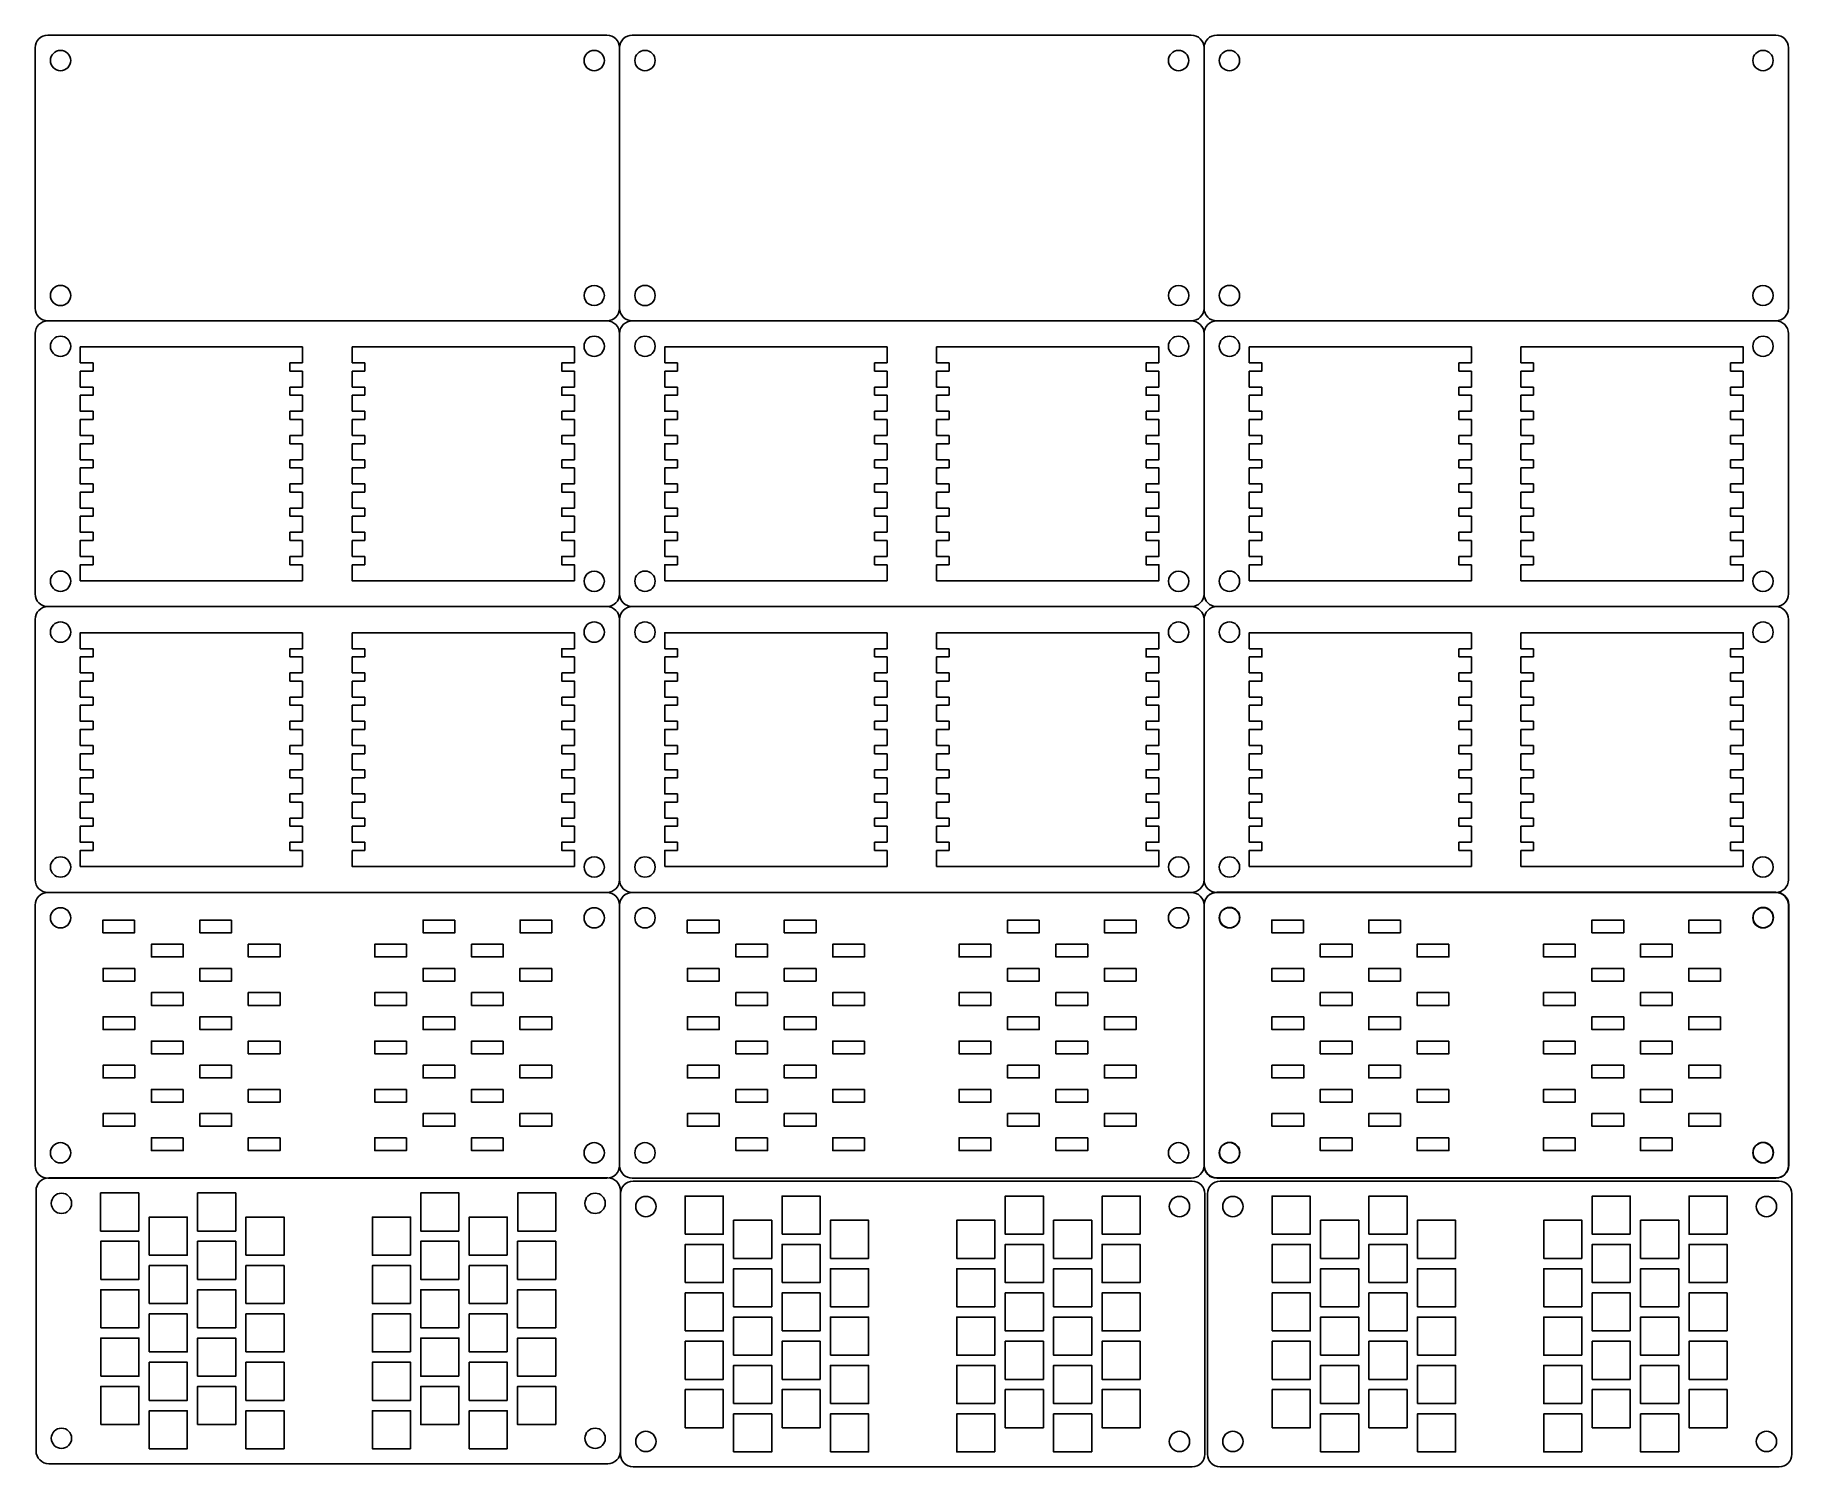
# Model space of a CAD drawing. Header units: millimetres. Extents: x 1 to 277, y -46 to 180.
import ezdxf

# ---------------------------------------------------------------- set-up
doc = ezdxf.new("R2010")
doc.units = ezdxf.units.MM

msp = doc.modelspace()

# ---------------------------------------------------------------- linework, layer by layer
for points in [[(0.56, 136.66), (0.56, 177.66)], [(2.56, 179.66), (90.56, 179.66)], [(92.56, 136.66), (92.56, 177.66)], [(92.56, 177.66), (92.56, 136.66)], [(94.56, 179.66), (182.56, 179.66)], [(184.56, 136.66), (184.56, 177.66)], [(184.56, 177.66), (184.56, 136.66)], [(186.56, 179.66), (274.56, 179.66)], [(276.56, 177.66), (276.56, 136.66)], [(2.56, 134.66), (90.56, 134.66)], [(2.56, 134.66), (90.56, 134.66)], [(94.56, 134.66), (182.56, 134.66)], [(94.56, 134.66), (182.56, 134.66)], [(186.56, 134.66), (274.56, 134.66)], [(186.56, 134.66), (274.56, 134.66)], [(0.56, 91.66), (0.56, 132.66)], [(7.67, 128.04), (7.67, 130.56), (42.67, 130.56)], [(42.67, 130.56), (42.67, 128.04)], [(50.45, 130.56), (50.45, 128.04)], [(85.45, 128.04), (85.45, 130.56), (50.45, 130.56)], [(92.56, 91.66), (92.56, 132.66)], [(92.56, 91.66), (92.56, 132.66)], [(92.56, 132.66), (92.56, 91.66)], [(99.67, 128.04), (99.67, 130.56), (134.67, 130.56)], [(134.67, 130.56), (134.67, 128.04)], [(142.45, 130.56), (142.45, 128.04)], [(177.45, 128.04), (177.45, 130.56), (142.45, 130.56)], [(184.56, 91.66), (184.56, 132.66)], [(184.56, 91.66), (184.56, 132.66)], [(184.56, 132.66), (184.56, 91.66)], [(191.67, 128.04), (191.67, 130.56), (226.67, 130.56)], [(226.67, 130.56), (226.67, 128.04)], [(234.45, 130.56), (234.45, 128.04)], [(269.45, 128.04), (269.45, 130.56), (234.45, 130.56)], [(276.56, 91.66), (276.56, 132.66)], [(276.56, 132.66), (276.56, 91.66)], [(7.67, 126.75), (9.67, 126.75), (9.67, 128.04), (7.67, 128.04)], [(40.67, 126.75), (40.67, 128.04)], [(40.67, 128.04), (42.67, 128.04)], [(52.45, 128.04), (50.45, 128.04)], [(52.45, 126.75), (52.45, 128.04)], [(85.45, 126.75), (83.45, 126.75), (83.45, 128.04), (85.45, 128.04)], [(99.67, 126.75), (101.67, 126.75), (101.67, 128.04), (99.67, 128.04)], [(132.67, 126.75), (132.67, 128.04)], [(132.67, 128.04), (134.67, 128.04)], [(144.45, 128.04), (142.45, 128.04)], [(144.45, 126.75), (144.45, 128.04)], [(177.45, 126.75), (175.45, 126.75), (175.45, 128.04), (177.45, 128.04)], [(191.67, 126.75), (193.67, 126.75), (193.67, 128.04), (191.67, 128.04)], [(224.67, 126.75), (224.67, 128.04)], [(224.67, 128.04), (226.67, 128.04)], [(236.45, 128.04), (234.45, 128.04)], [(236.45, 126.75), (236.45, 128.04)], [(269.45, 126.75), (267.45, 126.75), (267.45, 128.04), (269.45, 128.04)], [(7.67, 124.23), (7.67, 126.75)], [(42.67, 126.75), (40.67, 126.75)], [(42.67, 126.75), (42.67, 124.23)], [(50.45, 126.75), (52.45, 126.75)], [(50.45, 126.75), (50.45, 124.23)], [(85.45, 124.23), (85.45, 126.75)], [(99.67, 124.23), (99.67, 126.75)], [(134.67, 126.75), (132.67, 126.75)], [(134.67, 126.75), (134.67, 124.23)], [(142.45, 126.75), (144.45, 126.75)], [(142.45, 126.75), (142.45, 124.23)], [(177.45, 124.23), (177.45, 126.75)], [(191.67, 124.23), (191.67, 126.75)], [(226.67, 126.75), (224.67, 126.75)], [(226.67, 126.75), (226.67, 124.23)], [(234.45, 126.75), (236.45, 126.75)], [(234.45, 126.75), (234.45, 124.23)], [(269.45, 124.23), (269.45, 126.75)], [(9.67, 124.23), (7.67, 124.23)], [(9.67, 120.42), (7.67, 120.42), (7.67, 122.94), (9.67, 122.94), (9.67, 124.23)], [(40.67, 122.94), (40.67, 124.23)], [(40.67, 124.23), (42.67, 124.23)], [(42.67, 122.94), (40.67, 122.94)], [(42.67, 122.94), (42.67, 120.42)], [(52.45, 124.23), (50.45, 124.23)], [(50.45, 122.94), (50.45, 120.42)], [(50.45, 122.94), (52.45, 122.94)], [(52.45, 122.94), (52.45, 124.23)], [(83.45, 124.23), (85.45, 124.23)], [(83.45, 120.42), (85.45, 120.42), (85.45, 122.94), (83.45, 122.94), (83.45, 124.23)], [(101.67, 124.23), (99.67, 124.23)], [(101.67, 120.42), (99.67, 120.42), (99.67, 122.94), (101.67, 122.94), (101.67, 124.23)], [(132.67, 122.94), (132.67, 124.23)], [(132.67, 124.23), (134.67, 124.23)], [(134.67, 122.94), (132.67, 122.94)], [(134.67, 122.94), (134.67, 120.42)], [(144.45, 124.23), (142.45, 124.23)], [(142.45, 122.94), (142.45, 120.42)], [(142.45, 122.94), (144.45, 122.94)], [(144.45, 122.94), (144.45, 124.23)], [(175.45, 124.23), (177.45, 124.23)], [(175.45, 120.42), (177.45, 120.42), (177.45, 122.94), (175.45, 122.94), (175.45, 124.23)], [(193.67, 124.23), (191.67, 124.23)], [(193.67, 120.42), (191.67, 120.42), (191.67, 122.94), (193.67, 122.94), (193.67, 124.23)], [(224.67, 122.94), (224.67, 124.23)], [(224.67, 124.23), (226.67, 124.23)], [(226.67, 122.94), (224.67, 122.94)], [(226.67, 122.94), (226.67, 120.42)], [(236.45, 124.23), (234.45, 124.23)], [(234.45, 122.94), (234.45, 120.42)], [(234.45, 122.94), (236.45, 122.94)], [(236.45, 122.94), (236.45, 124.23)], [(267.45, 124.23), (269.45, 124.23)], [(267.45, 120.42), (269.45, 120.42), (269.45, 122.94), (267.45, 122.94), (267.45, 124.23)], [(9.67, 112.8), (7.67, 112.8), (7.67, 115.32), (9.67, 115.32), (9.67, 116.61), (7.67, 116.61), (7.67, 119.13), (9.67, 119.13)], [(9.67, 119.13), (9.67, 120.42)], [(40.67, 119.13), (40.67, 120.42)], [(40.67, 120.42), (42.67, 120.42)], [(42.67, 119.13), (40.67, 119.13)], [(42.67, 119.13), (42.67, 116.61)], [(52.45, 120.42), (50.45, 120.42)], [(50.45, 119.13), (50.45, 116.61)], [(50.45, 119.13), (52.45, 119.13)], [(52.45, 119.13), (52.45, 120.42)], [(83.45, 119.13), (83.45, 120.42)], [(83.45, 112.8), (85.45, 112.8), (85.45, 115.32), (83.45, 115.32), (83.45, 116.61), (85.45, 116.61), (85.45, 119.13), (83.45, 119.13)], [(101.67, 112.8), (99.67, 112.8), (99.67, 115.32), (101.67, 115.32), (101.67, 116.61), (99.67, 116.61), (99.67, 119.13), (101.67, 119.13)], [(101.67, 119.13), (101.67, 120.42)], [(132.67, 119.13), (132.67, 120.42)], [(132.67, 120.42), (134.67, 120.42)], [(134.67, 119.13), (132.67, 119.13)], [(134.67, 119.13), (134.67, 116.61)], [(144.45, 120.42), (142.45, 120.42)], [(142.45, 119.13), (142.45, 116.61)], [(142.45, 119.13), (144.45, 119.13)], [(144.45, 119.13), (144.45, 120.42)], [(175.45, 119.13), (175.45, 120.42)], [(175.45, 112.8), (177.45, 112.8), (177.45, 115.32), (175.45, 115.32), (175.45, 116.61), (177.45, 116.61), (177.45, 119.13), (175.45, 119.13)], [(193.67, 112.8), (191.67, 112.8), (191.67, 115.32), (193.67, 115.32), (193.67, 116.61), (191.67, 116.61), (191.67, 119.13), (193.67, 119.13)], [(193.67, 119.13), (193.67, 120.42)], [(224.67, 119.13), (224.67, 120.42)], [(224.67, 120.42), (226.67, 120.42)], [(226.67, 119.13), (224.67, 119.13)], [(226.67, 119.13), (226.67, 116.61)], [(236.45, 120.42), (234.45, 120.42)], [(234.45, 119.13), (234.45, 116.61)], [(234.45, 119.13), (236.45, 119.13)], [(236.45, 119.13), (236.45, 120.42)], [(267.45, 119.13), (267.45, 120.42)], [(267.45, 112.8), (269.45, 112.8), (269.45, 115.32), (267.45, 115.32), (267.45, 116.61), (269.45, 116.61), (269.45, 119.13), (267.45, 119.13)], [(40.67, 115.32), (40.67, 116.61)], [(40.67, 116.61), (42.67, 116.61)], [(52.45, 116.61), (50.45, 116.61)], [(52.45, 115.32), (52.45, 116.61)], [(132.67, 115.32), (132.67, 116.61)], [(132.67, 116.61), (134.67, 116.61)], [(144.45, 116.61), (142.45, 116.61)], [(144.45, 115.32), (144.45, 116.61)], [(224.67, 115.32), (224.67, 116.61)], [(224.67, 116.61), (226.67, 116.61)], [(236.45, 116.61), (234.45, 116.61)], [(236.45, 115.32), (236.45, 116.61)], [(42.67, 115.32), (40.67, 115.32)], [(42.67, 115.32), (42.67, 112.8)], [(50.45, 115.32), (50.45, 112.8)], [(50.45, 115.32), (52.45, 115.32)], [(134.67, 115.32), (132.67, 115.32)], [(134.67, 115.32), (134.67, 112.8)], [(142.45, 115.32), (142.45, 112.8)], [(142.45, 115.32), (144.45, 115.32)], [(226.67, 115.32), (224.67, 115.32)], [(226.67, 115.32), (226.67, 112.8)], [(234.45, 115.32), (234.45, 112.8)], [(234.45, 115.32), (236.45, 115.32)], [(7.67, 93.75), (7.67, 96.27), (9.67, 96.27), (9.67, 97.56), (7.67, 97.56), (7.67, 100.08), (9.67, 100.08), (9.67, 101.37), (7.67, 101.37), (7.67, 103.89), (9.67, 103.89), (9.67, 105.18), (7.67, 105.18), (7.67, 107.7), (9.67, 107.7), (9.67, 108.99), (7.67, 108.99), (7.67, 111.51), (9.67, 111.51)], [(9.67, 111.51), (9.67, 112.8)], [(40.67, 111.51), (40.67, 112.8)], [(40.67, 112.8), (42.67, 112.8)], [(42.67, 111.51), (40.67, 111.51)], [(42.67, 111.51), (42.67, 108.99)], [(52.45, 112.8), (50.45, 112.8)], [(50.45, 111.51), (50.45, 108.99)], [(50.45, 111.51), (52.45, 111.51)], [(50.45, 96.27), (50.45, 93.75), (85.45, 93.75), (85.45, 96.27), (83.45, 96.27), (83.45, 97.56), (85.45, 97.56), (85.45, 100.08), (83.45, 100.08), (83.45, 101.37), (85.45, 101.37), (85.45, 103.89), (83.45, 103.89), (83.45, 105.18), (85.45, 105.18), (85.45, 107.7), (83.45, 107.7), (83.45, 108.99), (85.45, 108.99), (85.45, 111.51), (83.45, 111.51)], [(52.45, 111.51), (52.45, 112.8)], [(83.45, 111.51), (83.45, 112.8)], [(99.67, 93.75), (99.67, 96.27), (101.67, 96.27), (101.67, 97.56), (99.67, 97.56), (99.67, 100.08), (101.67, 100.08), (101.67, 101.37), (99.67, 101.37), (99.67, 103.89), (101.67, 103.89), (101.67, 105.18), (99.67, 105.18), (99.67, 107.7), (101.67, 107.7), (101.67, 108.99), (99.67, 108.99), (99.67, 111.51), (101.67, 111.51)], [(101.67, 111.51), (101.67, 112.8)], [(132.67, 111.51), (132.67, 112.8)], [(132.67, 112.8), (134.67, 112.8)], [(134.67, 111.51), (132.67, 111.51)], [(134.67, 111.51), (134.67, 108.99)], [(144.45, 112.8), (142.45, 112.8)], [(142.45, 111.51), (142.45, 108.99)], [(142.45, 111.51), (144.45, 111.51)], [(142.45, 96.27), (142.45, 93.75), (177.45, 93.75), (177.45, 96.27), (175.45, 96.27), (175.45, 97.56), (177.45, 97.56), (177.45, 100.08), (175.45, 100.08), (175.45, 101.37), (177.45, 101.37), (177.45, 103.89), (175.45, 103.89), (175.45, 105.18), (177.45, 105.18), (177.45, 107.7), (175.45, 107.7), (175.45, 108.99), (177.45, 108.99), (177.45, 111.51), (175.45, 111.51)], [(144.45, 111.51), (144.45, 112.8)], [(175.45, 111.51), (175.45, 112.8)], [(191.67, 93.75), (191.67, 96.27), (193.67, 96.27), (193.67, 97.56), (191.67, 97.56), (191.67, 100.08), (193.67, 100.08), (193.67, 101.37), (191.67, 101.37), (191.67, 103.89), (193.67, 103.89), (193.67, 105.18), (191.67, 105.18), (191.67, 107.7), (193.67, 107.7), (193.67, 108.99), (191.67, 108.99), (191.67, 111.51), (193.67, 111.51)], [(193.67, 111.51), (193.67, 112.8)], [(224.67, 111.51), (224.67, 112.8)], [(224.67, 112.8), (226.67, 112.8)], [(226.67, 111.51), (224.67, 111.51)], [(226.67, 111.51), (226.67, 108.99)], [(236.45, 112.8), (234.45, 112.8)], [(234.45, 111.51), (234.45, 108.99)], [(234.45, 111.51), (236.45, 111.51)], [(234.45, 96.27), (234.45, 93.75), (269.45, 93.75), (269.45, 96.27), (267.45, 96.27), (267.45, 97.56), (269.45, 97.56), (269.45, 100.08), (267.45, 100.08), (267.45, 101.37), (269.45, 101.37), (269.45, 103.89), (267.45, 103.89), (267.45, 105.18), (269.45, 105.18), (269.45, 107.7), (267.45, 107.7), (267.45, 108.99), (269.45, 108.99), (269.45, 111.51), (267.45, 111.51)], [(236.45, 111.51), (236.45, 112.8)], [(267.45, 111.51), (267.45, 112.8)], [(40.67, 107.7), (40.67, 108.99)], [(40.67, 108.99), (42.67, 108.99)], [(52.45, 108.99), (50.45, 108.99)], [(52.45, 107.7), (52.45, 108.99)], [(132.67, 107.7), (132.67, 108.99)], [(132.67, 108.99), (134.67, 108.99)], [(144.45, 108.99), (142.45, 108.99)], [(144.45, 107.7), (144.45, 108.99)], [(224.67, 107.7), (224.67, 108.99)], [(224.67, 108.99), (226.67, 108.99)], [(236.45, 108.99), (234.45, 108.99)], [(236.45, 107.7), (236.45, 108.99)], [(42.67, 107.7), (40.67, 107.7)], [(40.67, 103.89), (40.67, 105.18)], [(40.67, 105.18), (42.67, 105.18)], [(42.67, 107.7), (42.67, 105.18)], [(50.45, 107.7), (52.45, 107.7)], [(50.45, 107.7), (50.45, 105.18)], [(52.45, 105.18), (50.45, 105.18)], [(52.45, 103.89), (52.45, 105.18)], [(134.67, 107.7), (132.67, 107.7)], [(132.67, 103.89), (132.67, 105.18)], [(132.67, 105.18), (134.67, 105.18)], [(134.67, 107.7), (134.67, 105.18)], [(142.45, 107.7), (144.45, 107.7)], [(142.45, 107.7), (142.45, 105.18)], [(144.45, 105.18), (142.45, 105.18)], [(144.45, 103.89), (144.45, 105.18)], [(226.67, 107.7), (224.67, 107.7)], [(224.67, 103.89), (224.67, 105.18)], [(224.67, 105.18), (226.67, 105.18)], [(226.67, 107.7), (226.67, 105.18)], [(234.45, 107.7), (236.45, 107.7)], [(234.45, 107.7), (234.45, 105.18)], [(236.45, 105.18), (234.45, 105.18)], [(236.45, 103.89), (236.45, 105.18)], [(42.67, 103.89), (40.67, 103.89)], [(42.67, 103.89), (42.67, 101.37)], [(50.45, 103.89), (50.45, 101.37)], [(50.45, 103.89), (52.45, 103.89)], [(134.67, 103.89), (132.67, 103.89)], [(134.67, 103.89), (134.67, 101.37)], [(142.45, 103.89), (142.45, 101.37)], [(142.45, 103.89), (144.45, 103.89)], [(226.67, 103.89), (224.67, 103.89)], [(226.67, 103.89), (226.67, 101.37)], [(234.45, 103.89), (234.45, 101.37)], [(234.45, 103.89), (236.45, 103.89)], [(40.67, 100.08), (40.67, 101.37)], [(40.67, 101.37), (42.67, 101.37)], [(42.67, 100.08), (40.67, 100.08)], [(42.67, 100.08), (42.67, 97.56)], [(52.45, 101.37), (50.45, 101.37)], [(50.45, 100.08), (50.45, 97.56)], [(50.45, 100.08), (52.45, 100.08)], [(52.45, 100.08), (52.45, 101.37)], [(132.67, 100.08), (132.67, 101.37)], [(132.67, 101.37), (134.67, 101.37)], [(134.67, 100.08), (132.67, 100.08)], [(134.67, 100.08), (134.67, 97.56)], [(144.45, 101.37), (142.45, 101.37)], [(142.45, 100.08), (142.45, 97.56)], [(142.45, 100.08), (144.45, 100.08)], [(144.45, 100.08), (144.45, 101.37)], [(224.67, 100.08), (224.67, 101.37)], [(224.67, 101.37), (226.67, 101.37)], [(226.67, 100.08), (224.67, 100.08)], [(226.67, 100.08), (226.67, 97.56)], [(236.45, 101.37), (234.45, 101.37)], [(234.45, 100.08), (234.45, 97.56)], [(234.45, 100.08), (236.45, 100.08)], [(236.45, 100.08), (236.45, 101.37)], [(40.67, 96.27), (40.67, 97.56)], [(40.67, 97.56), (42.67, 97.56)], [(52.45, 97.56), (50.45, 97.56)], [(52.45, 96.27), (52.45, 97.56)], [(132.67, 96.27), (132.67, 97.56)], [(132.67, 97.56), (134.67, 97.56)], [(144.45, 97.56), (142.45, 97.56)], [(144.45, 96.27), (144.45, 97.56)], [(224.67, 96.27), (224.67, 97.56)], [(224.67, 97.56), (226.67, 97.56)], [(236.45, 97.56), (234.45, 97.56)], [(236.45, 96.27), (236.45, 97.56)], [(42.67, 96.27), (40.67, 96.27)], [(42.67, 96.27), (42.67, 93.75)], [(50.45, 96.27), (52.45, 96.27)], [(134.67, 96.27), (132.67, 96.27)], [(134.67, 96.27), (134.67, 93.75)], [(142.45, 96.27), (144.45, 96.27)], [(226.67, 96.27), (224.67, 96.27)], [(226.67, 96.27), (226.67, 93.75)], [(234.45, 96.27), (236.45, 96.27)], [(42.67, 93.75), (7.67, 93.75)], [(134.67, 93.75), (99.67, 93.75)], [(226.67, 93.75), (191.67, 93.75)], [(2.56, 89.66), (90.56, 89.66)], [(90.56, 89.66), (2.56, 89.66)], [(94.56, 89.66), (182.56, 89.66)], [(182.56, 89.66), (94.56, 89.66)], [(186.56, 89.66), (274.56, 89.66)], [(274.56, 89.66), (186.56, 89.66)], [(0.56, 46.66), (0.56, 87.66)], [(92.56, 46.66), (92.56, 87.66)], [(92.56, 46.66), (92.56, 87.66)], [(92.56, 87.66), (92.56, 46.66)], [(184.56, 46.66), (184.56, 87.66)], [(184.56, 46.66), (184.56, 87.66)], [(184.56, 87.66), (184.56, 46.66)], [(276.56, 46.66), (276.56, 87.66)], [(276.56, 87.66), (276.56, 46.66)], [(7.67, 83.04), (7.67, 85.56), (42.67, 85.56)], [(7.67, 81.75), (9.67, 81.75), (9.67, 83.04), (7.67, 83.04)], [(40.67, 81.75), (40.67, 83.04)], [(40.67, 83.04), (42.67, 83.04)], [(42.67, 85.56), (42.67, 83.04)], [(50.45, 85.56), (50.45, 83.04)], [(85.45, 83.04), (85.45, 85.56), (50.45, 85.56)], [(52.45, 83.04), (50.45, 83.04)], [(52.45, 81.75), (52.45, 83.04)], [(85.45, 81.75), (83.45, 81.75), (83.45, 83.04), (85.45, 83.04)], [(99.67, 83.04), (99.67, 85.56), (134.67, 85.56)], [(99.67, 81.75), (101.67, 81.75), (101.67, 83.04), (99.67, 83.04)], [(132.67, 81.75), (132.67, 83.04)], [(132.67, 83.04), (134.67, 83.04)], [(134.67, 85.56), (134.67, 83.04)], [(142.45, 85.56), (142.45, 83.04)], [(177.45, 83.04), (177.45, 85.56), (142.45, 85.56)], [(144.45, 83.04), (142.45, 83.04)], [(144.45, 81.75), (144.45, 83.04)], [(177.45, 81.75), (175.45, 81.75), (175.45, 83.04), (177.45, 83.04)], [(191.67, 83.04), (191.67, 85.56), (226.67, 85.56)], [(191.67, 81.75), (193.67, 81.75), (193.67, 83.04), (191.67, 83.04)], [(224.67, 81.75), (224.67, 83.04)], [(224.67, 83.04), (226.67, 83.04)], [(226.67, 85.56), (226.67, 83.04)], [(234.45, 85.56), (234.45, 83.04)], [(269.45, 83.04), (269.45, 85.56), (234.45, 85.56)], [(236.45, 83.04), (234.45, 83.04)], [(236.45, 81.75), (236.45, 83.04)], [(269.45, 81.75), (267.45, 81.75), (267.45, 83.04), (269.45, 83.04)], [(7.67, 79.23), (7.67, 81.75)], [(42.67, 81.75), (40.67, 81.75)], [(42.67, 81.75), (42.67, 79.23)], [(50.45, 81.75), (52.45, 81.75)], [(50.45, 81.75), (50.45, 79.23)], [(85.45, 79.23), (85.45, 81.75)], [(99.67, 79.23), (99.67, 81.75)], [(134.67, 81.75), (132.67, 81.75)], [(134.67, 81.75), (134.67, 79.23)], [(142.45, 81.75), (144.45, 81.75)], [(142.45, 81.75), (142.45, 79.23)], [(177.45, 79.23), (177.45, 81.75)], [(191.67, 79.23), (191.67, 81.75)], [(226.67, 81.75), (224.67, 81.75)], [(226.67, 81.75), (226.67, 79.23)], [(234.45, 81.75), (236.45, 81.75)], [(234.45, 81.75), (234.45, 79.23)], [(269.45, 79.23), (269.45, 81.75)], [(9.67, 79.23), (7.67, 79.23)], [(9.67, 75.42), (7.67, 75.42), (7.67, 77.94), (9.67, 77.94), (9.67, 79.23)], [(40.67, 77.94), (40.67, 79.23)], [(40.67, 79.23), (42.67, 79.23)], [(42.67, 77.94), (40.67, 77.94)], [(42.67, 77.94), (42.67, 75.42)], [(52.45, 79.23), (50.45, 79.23)], [(50.45, 77.94), (50.45, 75.42)], [(50.45, 77.94), (52.45, 77.94)], [(52.45, 77.94), (52.45, 79.23)], [(83.45, 79.23), (85.45, 79.23)], [(83.45, 75.42), (85.45, 75.42), (85.45, 77.94), (83.45, 77.94), (83.45, 79.23)], [(101.67, 79.23), (99.67, 79.23)], [(101.67, 75.42), (99.67, 75.42), (99.67, 77.94), (101.67, 77.94), (101.67, 79.23)], [(132.67, 77.94), (132.67, 79.23)], [(132.67, 79.23), (134.67, 79.23)], [(134.67, 77.94), (132.67, 77.94)], [(134.67, 77.94), (134.67, 75.42)], [(144.45, 79.23), (142.45, 79.23)], [(142.45, 77.94), (142.45, 75.42)], [(142.45, 77.94), (144.45, 77.94)], [(144.45, 77.94), (144.45, 79.23)], [(175.45, 79.23), (177.45, 79.23)], [(175.45, 75.42), (177.45, 75.42), (177.45, 77.94), (175.45, 77.94), (175.45, 79.23)], [(193.67, 75.42), (191.67, 75.42), (191.67, 77.94), (193.67, 77.94), (193.67, 79.23)], [(193.67, 79.23), (191.67, 79.23)], [(224.67, 77.94), (224.67, 79.23)], [(224.67, 79.23), (226.67, 79.23)], [(226.67, 77.94), (224.67, 77.94)], [(226.67, 77.94), (226.67, 75.42)], [(236.45, 79.23), (234.45, 79.23)], [(234.45, 77.94), (234.45, 75.42)], [(234.45, 77.94), (236.45, 77.94)], [(236.45, 77.94), (236.45, 79.23)], [(267.45, 79.23), (269.45, 79.23)], [(267.45, 75.42), (269.45, 75.42), (269.45, 77.94), (267.45, 77.94), (267.45, 79.23)], [(9.67, 74.13), (9.67, 75.42)], [(40.67, 74.13), (40.67, 75.42)], [(40.67, 75.42), (42.67, 75.42)], [(52.45, 75.42), (50.45, 75.42)], [(52.45, 74.13), (52.45, 75.42)], [(83.45, 74.13), (83.45, 75.42)], [(101.67, 74.13), (101.67, 75.42)], [(132.67, 74.13), (132.67, 75.42)], [(132.67, 75.42), (134.67, 75.42)], [(144.45, 75.42), (142.45, 75.42)], [(144.45, 74.13), (144.45, 75.42)], [(175.45, 74.13), (175.45, 75.42)], [(193.67, 74.13), (193.67, 75.42)], [(224.67, 74.13), (224.67, 75.42)], [(224.67, 75.42), (226.67, 75.42)], [(236.45, 75.42), (234.45, 75.42)], [(236.45, 74.13), (236.45, 75.42)], [(267.45, 74.13), (267.45, 75.42)], [(9.67, 67.8), (7.67, 67.8), (7.67, 70.32), (9.67, 70.32), (9.67, 71.61), (7.67, 71.61), (7.67, 74.13), (9.67, 74.13)], [(42.67, 74.13), (40.67, 74.13)], [(42.67, 74.13), (42.67, 71.61)], [(50.45, 74.13), (50.45, 71.61)], [(50.45, 74.13), (52.45, 74.13)], [(83.45, 67.8), (85.45, 67.8), (85.45, 70.32), (83.45, 70.32), (83.45, 71.61), (85.45, 71.61), (85.45, 74.13), (83.45, 74.13)], [(101.67, 67.8), (99.67, 67.8), (99.67, 70.32), (101.67, 70.32), (101.67, 71.61), (99.67, 71.61), (99.67, 74.13), (101.67, 74.13)], [(134.67, 74.13), (132.67, 74.13)], [(134.67, 74.13), (134.67, 71.61)], [(142.45, 74.13), (142.45, 71.61)], [(142.45, 74.13), (144.45, 74.13)], [(175.45, 67.8), (177.45, 67.8), (177.45, 70.32), (175.45, 70.32), (175.45, 71.61), (177.45, 71.61), (177.45, 74.13), (175.45, 74.13)], [(193.67, 67.8), (191.67, 67.8), (191.67, 70.32), (193.67, 70.32), (193.67, 71.61), (191.67, 71.61), (191.67, 74.13), (193.67, 74.13)], [(226.67, 74.13), (224.67, 74.13)], [(226.67, 74.13), (226.67, 71.61)], [(234.45, 74.13), (234.45, 71.61)], [(234.45, 74.13), (236.45, 74.13)], [(267.45, 67.8), (269.45, 67.8), (269.45, 70.32), (267.45, 70.32), (267.45, 71.61), (269.45, 71.61), (269.45, 74.13), (267.45, 74.13)], [(40.67, 70.32), (40.67, 71.61)], [(40.67, 71.61), (42.67, 71.61)], [(42.67, 70.32), (40.67, 70.32)], [(42.67, 70.32), (42.67, 67.8)], [(52.45, 71.61), (50.45, 71.61)], [(50.45, 70.32), (50.45, 67.8)], [(50.45, 70.32), (52.45, 70.32)], [(52.45, 70.32), (52.45, 71.61)], [(132.67, 70.32), (132.67, 71.61)], [(132.67, 71.61), (134.67, 71.61)], [(134.67, 70.32), (132.67, 70.32)], [(134.67, 70.32), (134.67, 67.8)], [(144.45, 71.61), (142.45, 71.61)], [(142.45, 70.32), (142.45, 67.8)], [(142.45, 70.32), (144.45, 70.32)], [(144.45, 70.32), (144.45, 71.61)], [(224.67, 70.32), (224.67, 71.61)], [(224.67, 71.61), (226.67, 71.61)], [(226.67, 70.32), (224.67, 70.32)], [(226.67, 70.32), (226.67, 67.8)], [(236.45, 71.61), (234.45, 71.61)], [(234.45, 70.32), (234.45, 67.8)], [(234.45, 70.32), (236.45, 70.32)], [(236.45, 70.32), (236.45, 71.61)], [(7.67, 48.75), (7.67, 51.27), (9.67, 51.27), (9.67, 52.56), (7.67, 52.56), (7.67, 55.08), (9.67, 55.08), (9.67, 56.37), (7.67, 56.37), (7.67, 58.89), (9.67, 58.89), (9.67, 60.18), (7.67, 60.18), (7.67, 62.7), (9.67, 62.7), (9.67, 63.99), (7.67, 63.99), (7.67, 66.51), (9.67, 66.51)], [(9.67, 66.51), (9.67, 67.8)], [(40.67, 66.51), (40.67, 67.8)], [(40.67, 67.8), (42.67, 67.8)], [(42.67, 66.51), (40.67, 66.51)], [(42.67, 66.51), (42.67, 63.99)], [(52.45, 67.8), (50.45, 67.8)], [(50.45, 66.51), (50.45, 63.99)], [(50.45, 66.51), (52.45, 66.51)], [(50.45, 51.27), (50.45, 48.75), (85.45, 48.75), (85.45, 51.27), (83.45, 51.27), (83.45, 52.56), (85.45, 52.56), (85.45, 55.08), (83.45, 55.08), (83.45, 56.37), (85.45, 56.37), (85.45, 58.89), (83.45, 58.89), (83.45, 60.18), (85.45, 60.18), (85.45, 62.7), (83.45, 62.7), (83.45, 63.99), (85.45, 63.99), (85.45, 66.51), (83.45, 66.51)], [(52.45, 66.51), (52.45, 67.8)], [(83.45, 66.51), (83.45, 67.8)], [(99.67, 48.75), (99.67, 51.27), (101.67, 51.27), (101.67, 52.56), (99.67, 52.56), (99.67, 55.08), (101.67, 55.08), (101.67, 56.37), (99.67, 56.37), (99.67, 58.89), (101.67, 58.89), (101.67, 60.18), (99.67, 60.18), (99.67, 62.7), (101.67, 62.7), (101.67, 63.99), (99.67, 63.99), (99.67, 66.51), (101.67, 66.51)], [(101.67, 66.51), (101.67, 67.8)], [(132.67, 66.51), (132.67, 67.8)], [(132.67, 67.8), (134.67, 67.8)], [(134.67, 66.51), (132.67, 66.51)], [(134.67, 66.51), (134.67, 63.99)], [(144.45, 67.8), (142.45, 67.8)], [(142.45, 66.51), (142.45, 63.99)], [(142.45, 66.51), (144.45, 66.51)], [(142.45, 51.27), (142.45, 48.75), (177.45, 48.75), (177.45, 51.27), (175.45, 51.27), (175.45, 52.56), (177.45, 52.56), (177.45, 55.08), (175.45, 55.08), (175.45, 56.37), (177.45, 56.37), (177.45, 58.89), (175.45, 58.89), (175.45, 60.18), (177.45, 60.18), (177.45, 62.7), (175.45, 62.7), (175.45, 63.99), (177.45, 63.99), (177.45, 66.51), (175.45, 66.51)], [(144.45, 66.51), (144.45, 67.8)], [(175.45, 66.51), (175.45, 67.8)], [(191.67, 48.75), (191.67, 51.27), (193.67, 51.27), (193.67, 52.56), (191.67, 52.56), (191.67, 55.08), (193.67, 55.08), (193.67, 56.37), (191.67, 56.37), (191.67, 58.89), (193.67, 58.89), (193.67, 60.18), (191.67, 60.18), (191.67, 62.7), (193.67, 62.7), (193.67, 63.99), (191.67, 63.99), (191.67, 66.51), (193.67, 66.51)], [(193.67, 66.51), (193.67, 67.8)], [(224.67, 66.51), (224.67, 67.8)], [(224.67, 67.8), (226.67, 67.8)], [(226.67, 66.51), (224.67, 66.51)], [(226.67, 66.51), (226.67, 63.99)], [(236.45, 67.8), (234.45, 67.8)], [(234.45, 66.51), (234.45, 63.99)], [(234.45, 66.51), (236.45, 66.51)], [(234.45, 51.27), (234.45, 48.75), (269.45, 48.75), (269.45, 51.27), (267.45, 51.27), (267.45, 52.56), (269.45, 52.56), (269.45, 55.08), (267.45, 55.08), (267.45, 56.37), (269.45, 56.37), (269.45, 58.89), (267.45, 58.89), (267.45, 60.18), (269.45, 60.18), (269.45, 62.7), (267.45, 62.7), (267.45, 63.99), (269.45, 63.99), (269.45, 66.51), (267.45, 66.51)], [(236.45, 66.51), (236.45, 67.8)], [(267.45, 66.51), (267.45, 67.8)], [(40.67, 62.7), (40.67, 63.99)], [(40.67, 63.99), (42.67, 63.99)], [(52.45, 63.99), (50.45, 63.99)], [(52.45, 62.7), (52.45, 63.99)], [(132.67, 62.7), (132.67, 63.99)], [(132.67, 63.99), (134.67, 63.99)], [(144.45, 63.99), (142.45, 63.99)], [(144.45, 62.7), (144.45, 63.99)], [(224.67, 62.7), (224.67, 63.99)], [(224.67, 63.99), (226.67, 63.99)], [(236.45, 63.99), (234.45, 63.99)], [(236.45, 62.7), (236.45, 63.99)], [(42.67, 62.7), (40.67, 62.7)], [(42.67, 62.7), (42.67, 60.18)], [(50.45, 62.7), (52.45, 62.7)], [(50.45, 62.7), (50.45, 60.18)], [(134.67, 62.7), (132.67, 62.7)], [(134.67, 62.7), (134.67, 60.18)], [(142.45, 62.7), (144.45, 62.7)], [(142.45, 62.7), (142.45, 60.18)], [(226.67, 62.7), (224.67, 62.7)], [(226.67, 62.7), (226.67, 60.18)], [(234.45, 62.7), (236.45, 62.7)], [(234.45, 62.7), (234.45, 60.18)], [(40.67, 58.89), (40.67, 60.18)], [(40.67, 60.18), (42.67, 60.18)], [(42.67, 58.89), (40.67, 58.89)], [(42.67, 58.89), (42.67, 56.37)], [(52.45, 60.18), (50.45, 60.18)], [(50.45, 58.89), (50.45, 56.37)], [(50.45, 58.89), (52.45, 58.89)], [(52.45, 58.89), (52.45, 60.18)], [(132.67, 58.89), (132.67, 60.18)], [(132.67, 60.18), (134.67, 60.18)], [(134.67, 58.89), (132.67, 58.89)], [(134.67, 58.89), (134.67, 56.37)], [(144.45, 60.18), (142.45, 60.18)], [(142.45, 58.89), (142.45, 56.37)], [(142.45, 58.89), (144.45, 58.89)], [(144.45, 58.89), (144.45, 60.18)], [(224.67, 58.89), (224.67, 60.18)], [(224.67, 60.18), (226.67, 60.18)], [(226.67, 58.89), (224.67, 58.89)], [(226.67, 58.89), (226.67, 56.37)], [(236.45, 60.18), (234.45, 60.18)], [(234.45, 58.89), (234.45, 56.37)], [(234.45, 58.89), (236.45, 58.89)], [(236.45, 58.89), (236.45, 60.18)], [(40.67, 55.08), (40.67, 56.37)], [(40.67, 56.37), (42.67, 56.37)], [(52.45, 56.37), (50.45, 56.37)], [(52.45, 55.08), (52.45, 56.37)], [(132.67, 55.08), (132.67, 56.37)], [(132.67, 56.37), (134.67, 56.37)], [(144.45, 56.37), (142.45, 56.37)], [(144.45, 55.08), (144.45, 56.37)], [(224.67, 55.08), (224.67, 56.37)], [(224.67, 56.37), (226.67, 56.37)], [(236.45, 56.37), (234.45, 56.37)], [(236.45, 55.08), (236.45, 56.37)], [(42.67, 55.08), (40.67, 55.08)], [(40.67, 51.27), (40.67, 52.56)], [(40.67, 52.56), (42.67, 52.56)], [(42.67, 55.08), (42.67, 52.56)], [(50.45, 55.08), (50.45, 52.56)], [(50.45, 55.08), (52.45, 55.08)], [(52.45, 52.56), (50.45, 52.56)], [(52.45, 51.27), (52.45, 52.56)], [(134.67, 55.08), (132.67, 55.08)], [(132.67, 51.27), (132.67, 52.56)], [(132.67, 52.56), (134.67, 52.56)], [(134.67, 55.08), (134.67, 52.56)], [(142.45, 55.08), (142.45, 52.56)], [(142.45, 55.08), (144.45, 55.08)], [(144.45, 52.56), (142.45, 52.56)], [(144.45, 51.27), (144.45, 52.56)], [(226.67, 55.08), (224.67, 55.08)], [(224.67, 51.27), (224.67, 52.56)], [(224.67, 52.56), (226.67, 52.56)], [(226.67, 55.08), (226.67, 52.56)], [(234.45, 55.08), (234.45, 52.56)], [(234.45, 55.08), (236.45, 55.08)], [(236.45, 52.56), (234.45, 52.56)], [(236.45, 51.27), (236.45, 52.56)], [(42.67, 51.27), (40.67, 51.27)], [(42.67, 51.27), (42.67, 48.75)], [(50.45, 51.27), (52.45, 51.27)], [(134.67, 51.27), (132.67, 51.27)], [(134.67, 51.27), (134.67, 48.75)], [(142.45, 51.27), (144.45, 51.27)], [(226.67, 51.27), (224.67, 51.27)], [(226.67, 51.27), (226.67, 48.75)], [(234.45, 51.27), (236.45, 51.27)], [(42.67, 48.75), (7.67, 48.75)], [(134.67, 48.75), (99.67, 48.75)], [(226.67, 48.75), (191.67, 48.75)], [(90.56, 44.66), (2.56, 44.66)], [(2.56, 44.66), (90.56, 44.66)], [(182.56, 44.66), (94.56, 44.66)], [(94.56, 44.66), (182.56, 44.66)], [(274.56, 44.66), (186.56, 44.66)], [(186.56, 44.66), (274.56, 44.66)], [(274.6, 44.7), (186.6, 44.7)], [(186.6, 44.7), (274.6, 44.7)], [(0.56, 42.66), (0.56, 1.66)], [(92.56, 42.66), (92.56, 1.66)], [(92.56, 1.66), (92.56, 42.66)], [(184.56, 42.66), (184.56, 1.66)], [(184.56, 1.66), (184.56, 42.66)], [(184.6, 42.7), (184.6, 1.7)], [(276.56, 1.66), (276.56, 42.66)], [(276.6, 42.7), (276.6, 1.7)], [(276.6, 1.7), (276.6, 42.7)], [(0.7, -2.3), (0.7, -43.3)], [(2.56, -0.34), (90.56, -0.34)], [(90.7, -0.3), (2.7, -0.3)], [(2.7, -0.3), (90.7, -0.3)], [(92.7, -2.3), (92.7, -43.3)], [(92.7, -43.3), (92.7, -2.3)], [(94.56, -0.34), (182.56, -0.34)], [(94.7, -0.8), (182.7, -0.8)], [(182.7, -0.8), (94.7, -0.8)], [(186.56, -0.34), (274.56, -0.34)], [(186.6, -0.3), (274.6, -0.3)], [(187.1, -0.8), (275.1, -0.8)], [(275.1, -0.8), (187.1, -0.8)], [(92.7, -2.8), (92.7, -43.8)], [(184.7, -2.8), (184.7, -43.8)], [(184.7, -43.8), (184.7, -2.8)], [(185.1, -2.8), (185.1, -43.8)], [(277.1, -2.8), (277.1, -43.8)], [(277.1, -43.8), (277.1, -2.8)], [(2.7, -45.3), (90.7, -45.3)], [(94.7, -45.8), (182.7, -45.8)], [(187.1, -45.8), (275.1, -45.8)]]:
    msp.add_lwpolyline(points)
for points in [[(16.22, 40.31), (11.22, 40.31), (11.22, 38.31), (16.22, 38.31), (16.22, 40.31)], [(31.49, 40.31), (26.49, 40.31), (26.49, 38.31), (31.49, 38.31), (31.49, 40.31)], [(66.63, 40.31), (61.63, 40.31), (61.63, 38.31), (66.63, 38.31), (66.63, 40.31)], [(81.89, 40.31), (76.89, 40.31), (76.89, 38.31), (81.89, 38.31), (81.89, 40.31)], [(108.22, 40.31), (103.22, 40.31), (103.22, 38.31), (108.22, 38.31), (108.22, 40.31)], [(123.49, 40.31), (118.49, 40.31), (118.49, 38.31), (123.49, 38.31), (123.49, 40.31)], [(158.63, 40.31), (153.63, 40.31), (153.63, 38.31), (158.63, 38.31), (158.63, 40.31)], [(173.89, 40.31), (168.89, 40.31), (168.89, 38.31), (173.89, 38.31), (173.89, 40.31)], [(200.22, 40.31), (195.22, 40.31), (195.22, 38.31), (200.22, 38.31), (200.22, 40.31)], [(215.49, 40.31), (210.49, 40.31), (210.49, 38.31), (215.49, 38.31), (215.49, 40.31)], [(250.63, 40.31), (245.63, 40.31), (245.63, 38.31), (250.63, 38.31), (250.63, 40.31)], [(265.89, 40.31), (260.89, 40.31), (260.89, 38.31), (265.89, 38.31), (265.89, 40.31)], [(23.87, 36.5), (18.87, 36.5), (18.87, 34.5), (23.87, 34.5), (23.87, 36.5)], [(39.11, 36.5), (34.11, 36.5), (34.11, 34.5), (39.11, 34.5), (39.11, 36.5)], [(59.01, 36.5), (54.01, 36.5), (54.01, 34.5), (59.01, 34.5), (59.01, 36.5)], [(74.25, 36.5), (69.25, 36.5), (69.25, 34.5), (74.25, 34.5), (74.25, 36.5)], [(115.87, 36.5), (110.87, 36.5), (110.87, 34.5), (115.87, 34.5), (115.87, 36.5)], [(131.11, 36.5), (126.11, 36.5), (126.11, 34.5), (131.11, 34.5), (131.11, 36.5)], [(151.01, 36.5), (146.01, 36.5), (146.01, 34.5), (151.01, 34.5), (151.01, 36.5)], [(166.25, 36.5), (161.25, 36.5), (161.25, 34.5), (166.25, 34.5), (166.25, 36.5)], [(207.87, 36.5), (202.87, 36.5), (202.87, 34.5), (207.87, 34.5), (207.87, 36.5)], [(223.11, 36.5), (218.11, 36.5), (218.11, 34.5), (223.11, 34.5), (223.11, 36.5)], [(243.01, 36.5), (238.01, 36.5), (238.01, 34.5), (243.01, 34.5), (243.01, 36.5)], [(258.25, 36.5), (253.25, 36.5), (253.25, 34.5), (258.25, 34.5), (258.25, 36.5)], [(16.25, 32.69), (11.25, 32.69), (11.25, 30.69), (16.25, 30.69), (16.25, 32.69)], [(31.49, 32.69), (26.49, 32.69), (26.49, 30.69), (31.49, 30.69), (31.49, 32.69)], [(66.63, 32.69), (61.63, 32.69), (61.63, 30.69), (66.63, 30.69), (66.63, 32.69)], [(81.87, 32.69), (76.87, 32.69), (76.87, 30.69), (81.87, 30.69), (81.87, 32.69)], [(108.25, 32.69), (103.25, 32.69), (103.25, 30.69), (108.25, 30.69), (108.25, 32.69)], [(123.49, 32.69), (118.49, 32.69), (118.49, 30.69), (123.49, 30.69), (123.49, 32.69)], [(158.63, 32.69), (153.63, 32.69), (153.63, 30.69), (158.63, 30.69), (158.63, 32.69)], [(173.87, 32.69), (168.87, 32.69), (168.87, 30.69), (173.87, 30.69), (173.87, 32.69)], [(200.25, 32.69), (195.25, 32.69), (195.25, 30.69), (200.25, 30.69), (200.25, 32.69)], [(215.49, 32.69), (210.49, 32.69), (210.49, 30.69), (215.49, 30.69), (215.49, 32.69)], [(250.63, 32.69), (245.63, 32.69), (245.63, 30.69), (250.63, 30.69), (250.63, 32.69)], [(265.87, 32.69), (260.87, 32.69), (260.87, 30.69), (265.87, 30.69), (265.87, 32.69)], [(23.87, 28.88), (18.87, 28.88), (18.87, 26.88), (23.87, 26.88), (23.87, 28.88)], [(39.11, 28.88), (34.11, 28.88), (34.11, 26.88), (39.11, 26.88), (39.11, 28.88)], [(59.01, 28.88), (54.01, 28.88), (54.01, 26.88), (59.01, 26.88), (59.01, 28.88)], [(74.25, 28.88), (69.25, 28.88), (69.25, 26.88), (74.25, 26.88), (74.25, 28.88)], [(115.87, 28.88), (110.87, 28.88), (110.87, 26.88), (115.87, 26.88), (115.87, 28.88)], [(131.11, 28.88), (126.11, 28.88), (126.11, 26.88), (131.11, 26.88), (131.11, 28.88)], [(151.01, 28.88), (146.01, 28.88), (146.01, 26.88), (151.01, 26.88), (151.01, 28.88)], [(166.25, 28.88), (161.25, 28.88), (161.25, 26.88), (166.25, 26.88), (166.25, 28.88)], [(207.87, 28.88), (202.87, 28.88), (202.87, 26.88), (207.87, 26.88), (207.87, 28.88)], [(223.11, 28.88), (218.11, 28.88), (218.11, 26.88), (223.11, 26.88), (223.11, 28.88)], [(243.01, 28.88), (238.01, 28.88), (238.01, 26.88), (243.01, 26.88), (243.01, 28.88)], [(258.25, 28.88), (253.25, 28.88), (253.25, 26.88), (258.25, 26.88), (258.25, 28.88)], [(16.25, 25.07), (11.25, 25.07), (11.25, 23.07), (16.25, 23.07), (16.25, 25.07)], [(31.49, 25.07), (26.49, 25.07), (26.49, 23.07), (31.49, 23.07), (31.49, 25.07)], [(66.63, 25.07), (61.63, 25.07), (61.63, 23.07), (66.63, 23.07), (66.63, 25.07)], [(81.87, 25.07), (76.87, 25.07), (76.87, 23.07), (81.87, 23.07), (81.87, 25.07)], [(108.25, 25.07), (103.25, 25.07), (103.25, 23.07), (108.25, 23.07), (108.25, 25.07)], [(123.49, 25.07), (118.49, 25.07), (118.49, 23.07), (123.49, 23.07), (123.49, 25.07)], [(158.63, 25.07), (153.63, 25.07), (153.63, 23.07), (158.63, 23.07), (158.63, 25.07)], [(173.87, 25.07), (168.87, 25.07), (168.87, 23.07), (173.87, 23.07), (173.87, 25.07)], [(200.25, 25.07), (195.25, 25.07), (195.25, 23.07), (200.25, 23.07), (200.25, 25.07)], [(215.49, 25.07), (210.49, 25.07), (210.49, 23.07), (215.49, 23.07), (215.49, 25.07)], [(250.63, 25.07), (245.63, 25.07), (245.63, 23.07), (250.63, 23.07), (250.63, 25.07)], [(265.87, 25.07), (260.87, 25.07), (260.87, 23.07), (265.87, 23.07), (265.87, 25.07)], [(23.87, 21.26), (18.87, 21.26), (18.87, 19.26), (23.87, 19.26), (23.87, 21.26)], [(39.11, 21.26), (34.11, 21.26), (34.11, 19.26), (39.11, 19.26), (39.11, 21.26)], [(59.01, 21.26), (54.01, 21.26), (54.01, 19.26), (59.01, 19.26), (59.01, 21.26)], [(74.25, 21.26), (69.25, 21.26), (69.25, 19.26), (74.25, 19.26), (74.25, 21.26)], [(115.87, 21.26), (110.87, 21.26), (110.87, 19.26), (115.87, 19.26), (115.87, 21.26)], [(131.11, 21.26), (126.11, 21.26), (126.11, 19.26), (131.11, 19.26), (131.11, 21.26)], [(151.01, 21.26), (146.01, 21.26), (146.01, 19.26), (151.01, 19.26), (151.01, 21.26)], [(166.25, 21.26), (161.25, 21.26), (161.25, 19.26), (166.25, 19.26), (166.25, 21.26)], [(207.87, 21.26), (202.87, 21.26), (202.87, 19.26), (207.87, 19.26), (207.87, 21.26)], [(223.11, 21.26), (218.11, 21.26), (218.11, 19.26), (223.11, 19.26), (223.11, 21.26)], [(243.01, 21.26), (238.01, 21.26), (238.01, 19.26), (243.01, 19.26), (243.01, 21.26)], [(258.25, 21.26), (253.25, 21.26), (253.25, 19.26), (258.25, 19.26), (258.25, 21.26)], [(16.25, 17.45), (11.25, 17.45), (11.25, 15.45), (16.25, 15.45), (16.25, 17.45)], [(31.49, 17.45), (26.49, 17.45), (26.49, 15.45), (31.49, 15.45), (31.49, 17.45)], [(66.63, 17.45), (61.63, 17.45), (61.63, 15.45), (66.63, 15.45), (66.63, 17.45)], [(81.87, 17.45), (76.87, 17.45), (76.87, 15.45), (81.87, 15.45), (81.87, 17.45)], [(108.25, 17.45), (103.25, 17.45), (103.25, 15.45), (108.25, 15.45), (108.25, 17.45)], [(123.49, 17.45), (118.49, 17.45), (118.49, 15.45), (123.49, 15.45), (123.49, 17.45)], [(158.63, 17.45), (153.63, 17.45), (153.63, 15.45), (158.63, 15.45), (158.63, 17.45)], [(173.87, 17.45), (168.87, 17.45), (168.87, 15.45), (173.87, 15.45), (173.87, 17.45)], [(200.25, 17.45), (195.25, 17.45), (195.25, 15.45), (200.25, 15.45), (200.25, 17.45)], [(215.49, 17.45), (210.49, 17.45), (210.49, 15.45), (215.49, 15.45), (215.49, 17.45)], [(250.63, 17.45), (245.63, 17.45), (245.63, 15.45), (250.63, 15.45), (250.63, 17.45)], [(265.87, 17.45), (260.87, 17.45), (260.87, 15.45), (265.87, 15.45), (265.87, 17.45)], [(23.87, 13.64), (18.87, 13.64), (18.87, 11.64), (23.87, 11.64), (23.87, 13.64)], [(39.11, 13.64), (34.11, 13.64), (34.11, 11.64), (39.11, 11.64), (39.11, 13.64)], [(59.01, 13.64), (54.01, 13.64), (54.01, 11.64), (59.01, 11.64), (59.01, 13.64)], [(74.25, 13.64), (69.25, 13.64), (69.25, 11.64), (74.25, 11.64), (74.25, 13.64)], [(115.87, 13.64), (110.87, 13.64), (110.87, 11.64), (115.87, 11.64), (115.87, 13.64)], [(131.11, 13.64), (126.11, 13.64), (126.11, 11.64), (131.11, 11.64), (131.11, 13.64)], [(151.01, 13.64), (146.01, 13.64), (146.01, 11.64), (151.01, 11.64), (151.01, 13.64)], [(166.25, 13.64), (161.25, 13.64), (161.25, 11.64), (166.25, 11.64), (166.25, 13.64)], [(207.87, 13.64), (202.87, 13.64), (202.87, 11.64), (207.87, 11.64), (207.87, 13.64)], [(223.11, 13.64), (218.11, 13.64), (218.11, 11.64), (223.11, 11.64), (223.11, 13.64)], [(243.01, 13.64), (238.01, 13.64), (238.01, 11.64), (243.01, 11.64), (243.01, 13.64)], [(258.25, 13.64), (253.25, 13.64), (253.25, 11.64), (258.25, 11.64), (258.25, 13.64)], [(16.25, 9.83), (11.25, 9.83), (11.25, 7.83), (16.25, 7.83), (16.25, 9.83)], [(31.49, 9.83), (26.49, 9.83), (26.49, 7.83), (31.49, 7.83), (31.49, 9.83)], [(66.63, 9.83), (61.63, 9.83), (61.63, 7.83), (66.63, 7.83), (66.63, 9.83)], [(81.87, 9.83), (76.87, 9.83), (76.87, 7.83), (81.87, 7.83), (81.87, 9.83)], [(108.25, 9.83), (103.25, 9.83), (103.25, 7.83), (108.25, 7.83), (108.25, 9.83)], [(123.49, 9.83), (118.49, 9.83), (118.49, 7.83), (123.49, 7.83), (123.49, 9.83)], [(158.63, 9.83), (153.63, 9.83), (153.63, 7.83), (158.63, 7.83), (158.63, 9.83)], [(173.87, 9.83), (168.87, 9.83), (168.87, 7.83), (173.87, 7.83), (173.87, 9.83)], [(200.25, 9.83), (195.25, 9.83), (195.25, 7.83), (200.25, 7.83), (200.25, 9.83)], [(215.49, 9.83), (210.49, 9.83), (210.49, 7.83), (215.49, 7.83), (215.49, 9.83)], [(250.63, 9.83), (245.63, 9.83), (245.63, 7.83), (250.63, 7.83), (250.63, 9.83)], [(265.87, 9.83), (260.87, 9.83), (260.87, 7.83), (265.87, 7.83), (265.87, 9.83)], [(23.87, 6.02), (18.87, 6.02), (18.87, 4.02), (23.87, 4.02), (23.87, 6.02)], [(39.11, 6.02), (34.11, 6.02), (34.11, 4.02), (39.11, 4.02), (39.11, 6.02)], [(59.01, 6.02), (54.01, 6.02), (54.01, 4.02), (59.01, 4.02), (59.01, 6.02)], [(74.25, 6.02), (69.25, 6.02), (69.25, 4.02), (74.25, 4.02), (74.25, 6.02)], [(115.87, 6.02), (110.87, 6.02), (110.87, 4.02), (115.87, 4.02), (115.87, 6.02)], [(131.11, 6.02), (126.11, 6.02), (126.11, 4.02), (131.11, 4.02), (131.11, 6.02)], [(151.01, 6.02), (146.01, 6.02), (146.01, 4.02), (151.01, 4.02), (151.01, 6.02)], [(166.25, 6.02), (161.25, 6.02), (161.25, 4.02), (166.25, 4.02), (166.25, 6.02)], [(207.87, 6.02), (202.87, 6.02), (202.87, 4.02), (207.87, 4.02), (207.87, 6.02)], [(223.11, 6.02), (218.11, 6.02), (218.11, 4.02), (223.11, 4.02), (223.11, 6.02)], [(243.01, 6.02), (238.01, 6.02), (238.01, 4.02), (243.01, 4.02), (243.01, 6.02)], [(258.25, 6.02), (253.25, 6.02), (253.25, 4.02), (258.25, 4.02), (258.25, 6.02)], [(10.87, -8.66), (16.87, -8.66), (16.87, -2.66), (10.87, -2.66), (10.87, -8.66)], [(26.13, -8.66), (32.13, -8.66), (32.13, -2.66), (26.13, -2.66), (26.13, -8.66)], [(67.27, -8.66), (61.27, -8.66), (61.27, -2.66), (67.27, -2.66), (67.27, -8.66)], [(82.53, -8.66), (76.53, -8.66), (76.53, -2.66), (82.53, -2.66), (82.53, -8.66)], [(102.87, -9.16), (108.87, -9.16), (108.87, -3.16), (102.87, -3.16), (102.87, -9.16)], [(118.13, -9.16), (124.13, -9.16), (124.13, -3.16), (118.13, -3.16), (118.13, -9.16)], [(159.27, -9.16), (153.27, -9.16), (153.27, -3.16), (159.27, -3.16), (159.27, -9.16)], [(174.53, -9.16), (168.53, -9.16), (168.53, -3.16), (174.53, -3.16), (174.53, -9.16)], [(195.27, -9.16), (201.27, -9.16), (201.27, -3.16), (195.27, -3.16), (195.27, -9.16)], [(210.53, -9.16), (216.53, -9.16), (216.53, -3.16), (210.53, -3.16), (210.53, -9.16)], [(251.67, -9.16), (245.67, -9.16), (245.67, -3.16), (251.67, -3.16), (251.67, -9.16)], [(266.93, -9.16), (260.93, -9.16), (260.93, -3.16), (266.93, -3.16), (266.93, -9.16)], [(18.51, -12.47), (24.51, -12.47), (24.51, -6.47), (18.51, -6.47), (18.51, -12.47)], [(33.75, -12.47), (39.75, -12.47), (39.75, -6.47), (33.75, -6.47), (33.75, -12.47)], [(59.65, -12.47), (53.65, -12.47), (53.65, -6.47), (59.65, -6.47), (59.65, -12.47)], [(74.89, -12.47), (68.89, -12.47), (68.89, -6.47), (74.89, -6.47), (74.89, -12.47)], [(110.51, -12.97), (116.51, -12.97), (116.51, -6.97), (110.51, -6.97), (110.51, -12.97)], [(125.75, -12.97), (131.75, -12.97), (131.75, -6.97), (125.75, -6.97), (125.75, -12.97)], [(151.65, -12.97), (145.65, -12.97), (145.65, -6.97), (151.65, -6.97), (151.65, -12.97)], [(166.89, -12.97), (160.89, -12.97), (160.89, -6.97), (166.89, -6.97), (166.89, -12.97)], [(202.91, -12.97), (208.91, -12.97), (208.91, -6.97), (202.91, -6.97), (202.91, -12.97)], [(218.15, -12.97), (224.15, -12.97), (224.15, -6.97), (218.15, -6.97), (218.15, -12.97)], [(244.05, -12.97), (238.05, -12.97), (238.05, -6.97), (244.05, -6.97), (244.05, -12.97)], [(259.29, -12.97), (253.29, -12.97), (253.29, -6.97), (259.29, -6.97), (259.29, -12.97)], [(10.89, -16.28), (16.89, -16.28), (16.89, -10.28), (10.89, -10.28), (10.89, -16.28)], [(26.13, -16.28), (32.13, -16.28), (32.13, -10.28), (26.13, -10.28), (26.13, -16.28)], [(67.27, -16.28), (61.27, -16.28), (61.27, -10.28), (67.27, -10.28), (67.27, -16.28)], [(82.51, -16.28), (76.51, -16.28), (76.51, -10.28), (82.51, -10.28), (82.51, -16.28)], [(102.89, -16.78), (108.89, -16.78), (108.89, -10.78), (102.89, -10.78), (102.89, -16.78)], [(118.13, -16.78), (124.13, -16.78), (124.13, -10.78), (118.13, -10.78), (118.13, -16.78)], [(159.27, -16.78), (153.27, -16.78), (153.27, -10.78), (159.27, -10.78), (159.27, -16.78)], [(174.51, -16.78), (168.51, -16.78), (168.51, -10.78), (174.51, -10.78), (174.51, -16.78)], [(195.29, -16.78), (201.29, -16.78), (201.29, -10.78), (195.29, -10.78), (195.29, -16.78)], [(210.53, -16.78), (216.53, -16.78), (216.53, -10.78), (210.53, -10.78), (210.53, -16.78)], [(251.67, -16.78), (245.67, -16.78), (245.67, -10.78), (251.67, -10.78), (251.67, -16.78)], [(266.91, -16.78), (260.91, -16.78), (260.91, -10.78), (266.91, -10.78), (266.91, -16.78)], [(18.51, -20.09), (24.51, -20.09), (24.51, -14.09), (18.51, -14.09), (18.51, -20.09)], [(33.75, -20.09), (39.75, -20.09), (39.75, -14.09), (33.75, -14.09), (33.75, -20.09)], [(59.65, -20.09), (53.65, -20.09), (53.65, -14.09), (59.65, -14.09), (59.65, -20.09)], [(74.89, -20.09), (68.89, -20.09), (68.89, -14.09), (74.89, -14.09), (74.89, -20.09)], [(110.51, -20.59), (116.51, -20.59), (116.51, -14.59), (110.51, -14.59), (110.51, -20.59)], [(125.75, -20.59), (131.75, -20.59), (131.75, -14.59), (125.75, -14.59), (125.75, -20.59)], [(151.65, -20.59), (145.65, -20.59), (145.65, -14.59), (151.65, -14.59), (151.65, -20.59)], [(166.89, -20.59), (160.89, -20.59), (160.89, -14.59), (166.89, -14.59), (166.89, -20.59)], [(202.91, -20.59), (208.91, -20.59), (208.91, -14.59), (202.91, -14.59), (202.91, -20.59)], [(218.15, -20.59), (224.15, -20.59), (224.15, -14.59), (218.15, -14.59), (218.15, -20.59)], [(244.05, -20.59), (238.05, -20.59), (238.05, -14.59), (244.05, -14.59), (244.05, -20.59)], [(259.29, -20.59), (253.29, -20.59), (253.29, -14.59), (259.29, -14.59), (259.29, -20.59)], [(10.89, -23.9), (16.89, -23.9), (16.89, -17.9), (10.89, -17.9), (10.89, -23.9)], [(26.13, -23.9), (32.13, -23.9), (32.13, -17.9), (26.13, -17.9), (26.13, -23.9)], [(67.27, -23.9), (61.27, -23.9), (61.27, -17.9), (67.27, -17.9), (67.27, -23.9)], [(82.51, -23.9), (76.51, -23.9), (76.51, -17.9), (82.51, -17.9), (82.51, -23.9)], [(102.89, -24.4), (108.89, -24.4), (108.89, -18.4), (102.89, -18.4), (102.89, -24.4)], [(118.13, -24.4), (124.13, -24.4), (124.13, -18.4), (118.13, -18.4), (118.13, -24.4)], [(159.27, -24.4), (153.27, -24.4), (153.27, -18.4), (159.27, -18.4), (159.27, -24.4)], [(174.51, -24.4), (168.51, -24.4), (168.51, -18.4), (174.51, -18.4), (174.51, -24.4)], [(195.29, -24.4), (201.29, -24.4), (201.29, -18.4), (195.29, -18.4), (195.29, -24.4)], [(210.53, -24.4), (216.53, -24.4), (216.53, -18.4), (210.53, -18.4), (210.53, -24.4)], [(251.67, -24.4), (245.67, -24.4), (245.67, -18.4), (251.67, -18.4), (251.67, -24.4)], [(266.91, -24.4), (260.91, -24.4), (260.91, -18.4), (266.91, -18.4), (266.91, -24.4)], [(18.51, -27.71), (24.51, -27.71), (24.51, -21.71), (18.51, -21.71), (18.51, -27.71)], [(33.75, -27.71), (39.75, -27.71), (39.75, -21.71), (33.75, -21.71), (33.75, -27.71)], [(59.65, -27.71), (53.65, -27.71), (53.65, -21.71), (59.65, -21.71), (59.65, -27.71)], [(74.89, -27.71), (68.89, -27.71), (68.89, -21.71), (74.89, -21.71), (74.89, -27.71)], [(110.51, -28.21), (116.51, -28.21), (116.51, -22.21), (110.51, -22.21), (110.51, -28.21)], [(125.75, -28.21), (131.75, -28.21), (131.75, -22.21), (125.75, -22.21), (125.75, -28.21)], [(151.65, -28.21), (145.65, -28.21), (145.65, -22.21), (151.65, -22.21), (151.65, -28.21)], [(166.89, -28.21), (160.89, -28.21), (160.89, -22.21), (166.89, -22.21), (166.89, -28.21)], [(202.91, -28.21), (208.91, -28.21), (208.91, -22.21), (202.91, -22.21), (202.91, -28.21)], [(218.15, -28.21), (224.15, -28.21), (224.15, -22.21), (218.15, -22.21), (218.15, -28.21)], [(244.05, -28.21), (238.05, -28.21), (238.05, -22.21), (244.05, -22.21), (244.05, -28.21)], [(259.29, -28.21), (253.29, -28.21), (253.29, -22.21), (259.29, -22.21), (259.29, -28.21)], [(10.89, -31.52), (16.89, -31.52), (16.89, -25.52), (10.89, -25.52), (10.89, -31.52)], [(26.13, -31.52), (32.13, -31.52), (32.13, -25.52), (26.13, -25.52), (26.13, -31.52)], [(67.27, -31.52), (61.27, -31.52), (61.27, -25.52), (67.27, -25.52), (67.27, -31.52)], [(82.51, -31.52), (76.51, -31.52), (76.51, -25.52), (82.51, -25.52), (82.51, -31.52)], [(102.89, -32.02), (108.89, -32.02), (108.89, -26.02), (102.89, -26.02), (102.89, -32.02)], [(118.13, -32.02), (124.13, -32.02), (124.13, -26.02), (118.13, -26.02), (118.13, -32.02)], [(159.27, -32.02), (153.27, -32.02), (153.27, -26.02), (159.27, -26.02), (159.27, -32.02)], [(174.51, -32.02), (168.51, -32.02), (168.51, -26.02), (174.51, -26.02), (174.51, -32.02)], [(195.29, -32.02), (201.29, -32.02), (201.29, -26.02), (195.29, -26.02), (195.29, -32.02)], [(210.53, -32.02), (216.53, -32.02), (216.53, -26.02), (210.53, -26.02), (210.53, -32.02)], [(251.67, -32.02), (245.67, -32.02), (245.67, -26.02), (251.67, -26.02), (251.67, -32.02)], [(266.91, -32.02), (260.91, -32.02), (260.91, -26.02), (266.91, -26.02), (266.91, -32.02)], [(18.51, -35.33), (24.51, -35.33), (24.51, -29.33), (18.51, -29.33), (18.51, -35.33)], [(33.75, -35.33), (39.75, -35.33), (39.75, -29.33), (33.75, -29.33), (33.75, -35.33)], [(59.65, -35.33), (53.65, -35.33), (53.65, -29.33), (59.65, -29.33), (59.65, -35.33)], [(74.89, -35.33), (68.89, -35.33), (68.89, -29.33), (74.89, -29.33), (74.89, -35.33)], [(110.51, -35.83), (116.51, -35.83), (116.51, -29.83), (110.51, -29.83), (110.51, -35.83)], [(125.75, -35.83), (131.75, -35.83), (131.75, -29.83), (125.75, -29.83), (125.75, -35.83)], [(151.65, -35.83), (145.65, -35.83), (145.65, -29.83), (151.65, -29.83), (151.65, -35.83)], [(166.89, -35.83), (160.89, -35.83), (160.89, -29.83), (166.89, -29.83), (166.89, -35.83)], [(202.91, -35.83), (208.91, -35.83), (208.91, -29.83), (202.91, -29.83), (202.91, -35.83)], [(218.15, -35.83), (224.15, -35.83), (224.15, -29.83), (218.15, -29.83), (218.15, -35.83)], [(244.05, -35.83), (238.05, -35.83), (238.05, -29.83), (244.05, -29.83), (244.05, -35.83)], [(259.29, -35.83), (253.29, -35.83), (253.29, -29.83), (259.29, -29.83), (259.29, -35.83)], [(10.89, -39.14), (16.89, -39.14), (16.89, -33.14), (10.89, -33.14), (10.89, -39.14)], [(26.13, -39.14), (32.13, -39.14), (32.13, -33.14), (26.13, -33.14), (26.13, -39.14)], [(67.27, -39.14), (61.27, -39.14), (61.27, -33.14), (67.27, -33.14), (67.27, -39.14)], [(82.51, -39.14), (76.51, -39.14), (76.51, -33.14), (82.51, -33.14), (82.51, -39.14)], [(102.89, -39.64), (108.89, -39.64), (108.89, -33.64), (102.89, -33.64), (102.89, -39.64)], [(118.13, -39.64), (124.13, -39.64), (124.13, -33.64), (118.13, -33.64), (118.13, -39.64)], [(159.27, -39.64), (153.27, -39.64), (153.27, -33.64), (159.27, -33.64), (159.27, -39.64)], [(174.51, -39.64), (168.51, -39.64), (168.51, -33.64), (174.51, -33.64), (174.51, -39.64)], [(195.29, -39.64), (201.29, -39.64), (201.29, -33.64), (195.29, -33.64), (195.29, -39.64)], [(210.53, -39.64), (216.53, -39.64), (216.53, -33.64), (210.53, -33.64), (210.53, -39.64)], [(251.67, -39.64), (245.67, -39.64), (245.67, -33.64), (251.67, -33.64), (251.67, -39.64)], [(266.91, -39.64), (260.91, -39.64), (260.91, -33.64), (266.91, -33.64), (266.91, -39.64)], [(18.51, -42.95), (24.51, -42.95), (24.51, -36.95), (18.51, -36.95), (18.51, -42.95)], [(33.75, -42.95), (39.75, -42.95), (39.75, -36.95), (33.75, -36.95), (33.75, -42.95)], [(59.65, -42.95), (53.65, -42.95), (53.65, -36.95), (59.65, -36.95), (59.65, -42.95)], [(74.89, -42.95), (68.89, -42.95), (68.89, -36.95), (74.89, -36.95), (74.89, -42.95)], [(110.51, -43.45), (116.51, -43.45), (116.51, -37.45), (110.51, -37.45), (110.51, -43.45)], [(125.75, -43.45), (131.75, -43.45), (131.75, -37.45), (125.75, -37.45), (125.75, -43.45)], [(151.65, -43.45), (145.65, -43.45), (145.65, -37.45), (151.65, -37.45), (151.65, -43.45)], [(166.89, -43.45), (160.89, -43.45), (160.89, -37.45), (166.89, -37.45), (166.89, -43.45)], [(202.91, -43.45), (208.91, -43.45), (208.91, -37.45), (202.91, -37.45), (202.91, -43.45)], [(218.15, -43.45), (224.15, -43.45), (224.15, -37.45), (218.15, -37.45), (218.15, -43.45)], [(244.05, -43.45), (238.05, -43.45), (238.05, -37.45), (244.05, -37.45), (244.05, -43.45)], [(259.29, -43.45), (253.29, -43.45), (253.29, -37.45), (259.29, -37.45), (259.29, -43.45)]]:
    msp.add_lwpolyline(points, close=True)
for centre in [(4.56, 175.66), (96.56, 175.66), (188.56, 175.66), (4.56, 130.66), (4.56, 130.66), (96.56, 130.66), (96.56, 130.66), (188.56, 130.66), (188.56, 130.66), (4.56, 85.66), (4.56, 85.66), (96.56, 85.66), (96.56, 85.66), (188.56, 85.66), (188.56, 85.66), (4.56, 40.66), (88.56, 40.66), (96.56, 40.66), (180.56, 40.66), (188.56, 40.66), (188.6, 40.7), (272.56, 40.66), (272.6, 40.7), (4.56, 3.66), (88.56, 3.66), (96.56, 3.66), (180.56, 3.66), (188.56, 3.66), (188.6, 3.7), (272.56, 3.66), (272.6, 3.7), (4.7, -4.3), (88.7, -4.3), (96.7, -4.8), (180.7, -4.8), (189.1, -4.8), (273.1, -4.8), (4.7, -41.3), (88.7, -41.3), (96.7, -41.8), (180.7, -41.8), (189.1, -41.8), (273.1, -41.8)]:
    msp.add_circle(centre, 1.6)
for centre, radius, start, end in [((2.56, 177.66), 2, 90, 180), ((88.56, 175.66), 1.6, 90, 270), ((88.56, 175.66), 1.6, 270, 90), ((90.56, 177.66), 2, 0, 90), ((94.56, 177.66), 2, 90, 180), ((180.56, 175.66), 1.6, 90, 270), ((180.56, 175.66), 1.6, 270, 90), ((182.56, 177.66), 2, 0, 90), ((186.56, 177.66), 2, 90, 180), ((272.56, 175.66), 1.6, 90, 270), ((272.56, 175.66), 1.6, 270, 90), ((274.56, 177.66), 2, 0, 90), ((4.56, 138.66), 1.6, 360, 180), ((4.56, 138.66), 1.6, 180, 0), ((88.56, 138.66), 1.6, 134.8982, 315.1018), ((88.56, 138.66), 1.6, 314.8982, 135.1018), ((96.56, 138.66), 1.6, 360, 180), ((96.56, 138.66), 1.6, 180, 0), ((180.56, 138.66), 1.6, 134.8982, 315.1018), ((180.56, 138.66), 1.6, 314.8982, 135.1018), ((188.56, 138.66), 1.6, 360, 180), ((188.56, 138.66), 1.6, 180, 0), ((272.55, 138.66), 1.6, 134.8982, 315.1018), ((272.56, 138.66), 1.6, 314.8982, 135.1018), ((2.56, 136.66), 2, 180, 270), ((90.56, 136.66), 2, 270, 0), ((94.56, 136.66), 2, 180, 270), ((182.56, 136.66), 2, 270, 0), ((186.56, 136.66), 2, 180, 270), ((274.56, 136.66), 2, 270, 0), ((2.56, 132.66), 2, 90, 180), ((2.56, 132.66), 2, 90, 180), ((90.56, 132.66), 2, 0, 90), ((90.56, 132.66), 2, 0, 90), ((94.56, 132.66), 2, 90, 180), ((94.56, 132.66), 2, 90, 180), ((182.56, 132.66), 2, 0, 90), ((182.56, 132.66), 2, 0, 90), ((186.56, 132.66), 2, 90, 180), ((186.56, 132.66), 2, 90, 180), ((274.56, 132.66), 2, 0, 90), ((274.56, 132.66), 2, 0, 90), ((88.56, 130.66), 1.6, 90, 270), ((88.56, 130.66), 1.6, 90, 270), ((88.56, 130.66), 1.6, 270, 90), ((88.56, 130.66), 1.6, 270, 90), ((180.56, 130.66), 1.6, 90, 270), ((180.56, 130.66), 1.6, 90, 270), ((180.56, 130.66), 1.6, 270, 90), ((180.56, 130.66), 1.6, 270, 90), ((272.56, 130.66), 1.6, 90, 270), ((272.56, 130.66), 1.6, 90, 270), ((272.56, 130.66), 1.6, 270, 90), ((272.56, 130.66), 1.6, 270, 90), ((4.56, 93.66), 1.6, 360, 180), ((4.56, 93.66), 1.6, 360, 180), ((88.56, 93.66), 1.6, 134.8982, 315.1018), ((88.56, 93.66), 1.6, 134.8982, 315.1018), ((88.56, 93.66), 1.6, 314.8982, 135.1018), ((88.56, 93.66), 1.6, 314.8982, 135.1018), ((96.56, 93.66), 1.6, 360, 180), ((96.56, 93.66), 1.6, 360, 180), ((180.56, 93.66), 1.6, 134.8982, 315.1018), ((180.56, 93.66), 1.6, 134.8982, 315.1018), ((180.56, 93.66), 1.6, 314.8982, 135.1018), ((180.56, 93.66), 1.6, 314.8982, 135.1018), ((188.56, 93.66), 1.6, 360, 180), ((188.56, 93.66), 1.6, 360, 180), ((272.55, 93.66), 1.6, 134.8982, 315.1018), ((272.55, 93.66), 1.6, 134.8982, 315.1018), ((272.56, 93.66), 1.6, 314.8982, 135.1018), ((272.56, 93.66), 1.6, 314.8982, 135.1018), ((2.56, 91.66), 2, 180, 270), ((2.56, 91.66), 2, 180, 270), ((4.56, 93.66), 1.6, 180, 0), ((4.56, 93.66), 1.6, 180, 0), ((90.56, 91.66), 2, 270, 0), ((90.56, 91.66), 2, 270, 0), ((94.56, 91.66), 2, 180, 270), ((94.56, 91.66), 2, 180, 270), ((96.56, 93.66), 1.6, 180, 0), ((96.56, 93.66), 1.6, 180, 0), ((182.56, 91.66), 2, 270, 0), ((182.56, 91.66), 2, 270, 0), ((186.56, 91.66), 2, 180, 270), ((186.56, 91.66), 2, 180, 270), ((188.56, 93.66), 1.6, 180, 0), ((188.56, 93.66), 1.6, 180, 0), ((274.56, 91.66), 2, 270, 0), ((274.56, 91.66), 2, 270, 0), ((2.56, 87.66), 2, 90, 180), ((2.56, 87.66), 2, 90, 180), ((90.56, 87.66), 2, 0, 90), ((90.56, 87.66), 2, 0, 90), ((94.56, 87.66), 2, 90, 180), ((94.56, 87.66), 2, 90, 180), ((182.56, 87.66), 2, 0, 90), ((182.56, 87.66), 2, 0, 90), ((186.56, 87.66), 2, 90, 180), ((186.56, 87.66), 2, 90, 180), ((274.56, 87.66), 2, 0, 90), ((274.56, 87.66), 2, 0, 90), ((88.56, 85.66), 1.6, 90, 270), ((88.56, 85.66), 1.6, 90, 270), ((88.56, 85.66), 1.6, 270, 90), ((88.56, 85.66), 1.6, 270, 90), ((180.56, 85.66), 1.6, 90, 270), ((180.56, 85.66), 1.6, 90, 270), ((180.56, 85.66), 1.6, 270, 90), ((180.56, 85.66), 1.6, 270, 90), ((272.56, 85.66), 1.6, 90, 270), ((272.56, 85.66), 1.6, 90, 270), ((272.56, 85.66), 1.6, 270, 90), ((272.56, 85.66), 1.6, 270, 90), ((4.56, 48.66), 1.6, 360, 180), ((4.56, 48.66), 1.6, 360, 180), ((88.56, 48.66), 1.6, 134.8982, 315.1018), ((88.56, 48.66), 1.6, 134.8982, 315.1018), ((88.56, 48.66), 1.6, 314.8982, 135.1018), ((88.56, 48.66), 1.6, 314.8982, 135.1018), ((96.56, 48.66), 1.6, 360, 180), ((96.56, 48.66), 1.6, 360, 180), ((180.56, 48.66), 1.6, 134.8982, 315.1018), ((180.56, 48.66), 1.6, 134.8982, 315.1018), ((180.56, 48.66), 1.6, 314.8982, 135.1018), ((180.56, 48.66), 1.6, 314.8982, 135.1018), ((188.56, 48.66), 1.6, 360, 180), ((188.56, 48.66), 1.6, 360, 180), ((272.55, 48.66), 1.6, 134.8982, 315.1018), ((272.55, 48.66), 1.6, 134.8982, 315.1018), ((272.56, 48.66), 1.6, 314.8982, 135.1018), ((272.56, 48.66), 1.6, 314.8982, 135.1018), ((4.56, 48.66), 1.6, 180, 0), ((4.56, 48.66), 1.6, 180, 0), ((96.56, 48.66), 1.6, 180, 0), ((96.56, 48.66), 1.6, 180, 0), ((188.56, 48.66), 1.6, 180, 0), ((188.56, 48.66), 1.6, 180, 0), ((2.56, 46.66), 2, 180, 270), ((2.56, 46.66), 2, 180, 270), ((2.56, 42.66), 2, 90, 180), ((90.56, 46.66), 2, 270, 0), ((90.56, 46.66), 2, 270, 0), ((90.56, 42.66), 2, 0, 90), ((94.56, 46.66), 2, 180, 270), ((94.56, 46.66), 2, 180, 270), ((94.56, 42.66), 2, 90, 180), ((182.56, 46.66), 2, 270, 0), ((182.56, 46.66), 2, 270, 0), ((182.56, 42.66), 2, 0, 90), ((186.56, 46.66), 2, 180, 270), ((186.56, 46.66), 2, 180, 270), ((186.56, 42.66), 2, 90, 180), ((186.6, 42.7), 2, 90, 180), ((274.56, 46.66), 2, 270, 0), ((274.56, 46.66), 2, 270, 0), ((274.56, 42.66), 2, 0, 90), ((274.6, 42.7), 2, 0, 90), ((2.56, 1.66), 2, 180, 270), ((90.56, 1.66), 2, 270, 0), ((94.56, 1.66), 2, 180, 270), ((182.56, 1.66), 2, 270, 0), ((186.56, 1.66), 2, 180, 270), ((186.6, 1.7), 2, 180, 270), ((274.56, 1.66), 2, 270, 0), ((274.6, 1.7), 2, 270, 0), ((2.7, -2.3), 2, 90, 179.9993), ((90.7, -2.3), 2, 0.0007, 90), ((94.7, -2.8), 2, 90, 180), ((182.7, -2.8), 2, 0, 90), ((187.1, -2.8), 2, 90, 180), ((275.1, -2.8), 2, 0, 90), ((2.7, -43.3), 2, 179.9993, 270), ((90.7, -43.3), 2, 270, 0.0007), ((94.7, -43.8), 2, 180, 270), ((182.7, -43.8), 2, 270, 0), ((187.1, -43.8), 2, 180, 270), ((275.1, -43.8), 2, 270, 0)]:
    msp.add_arc(centre, radius, start, end)

doc.saveas('drawing.dxf')
